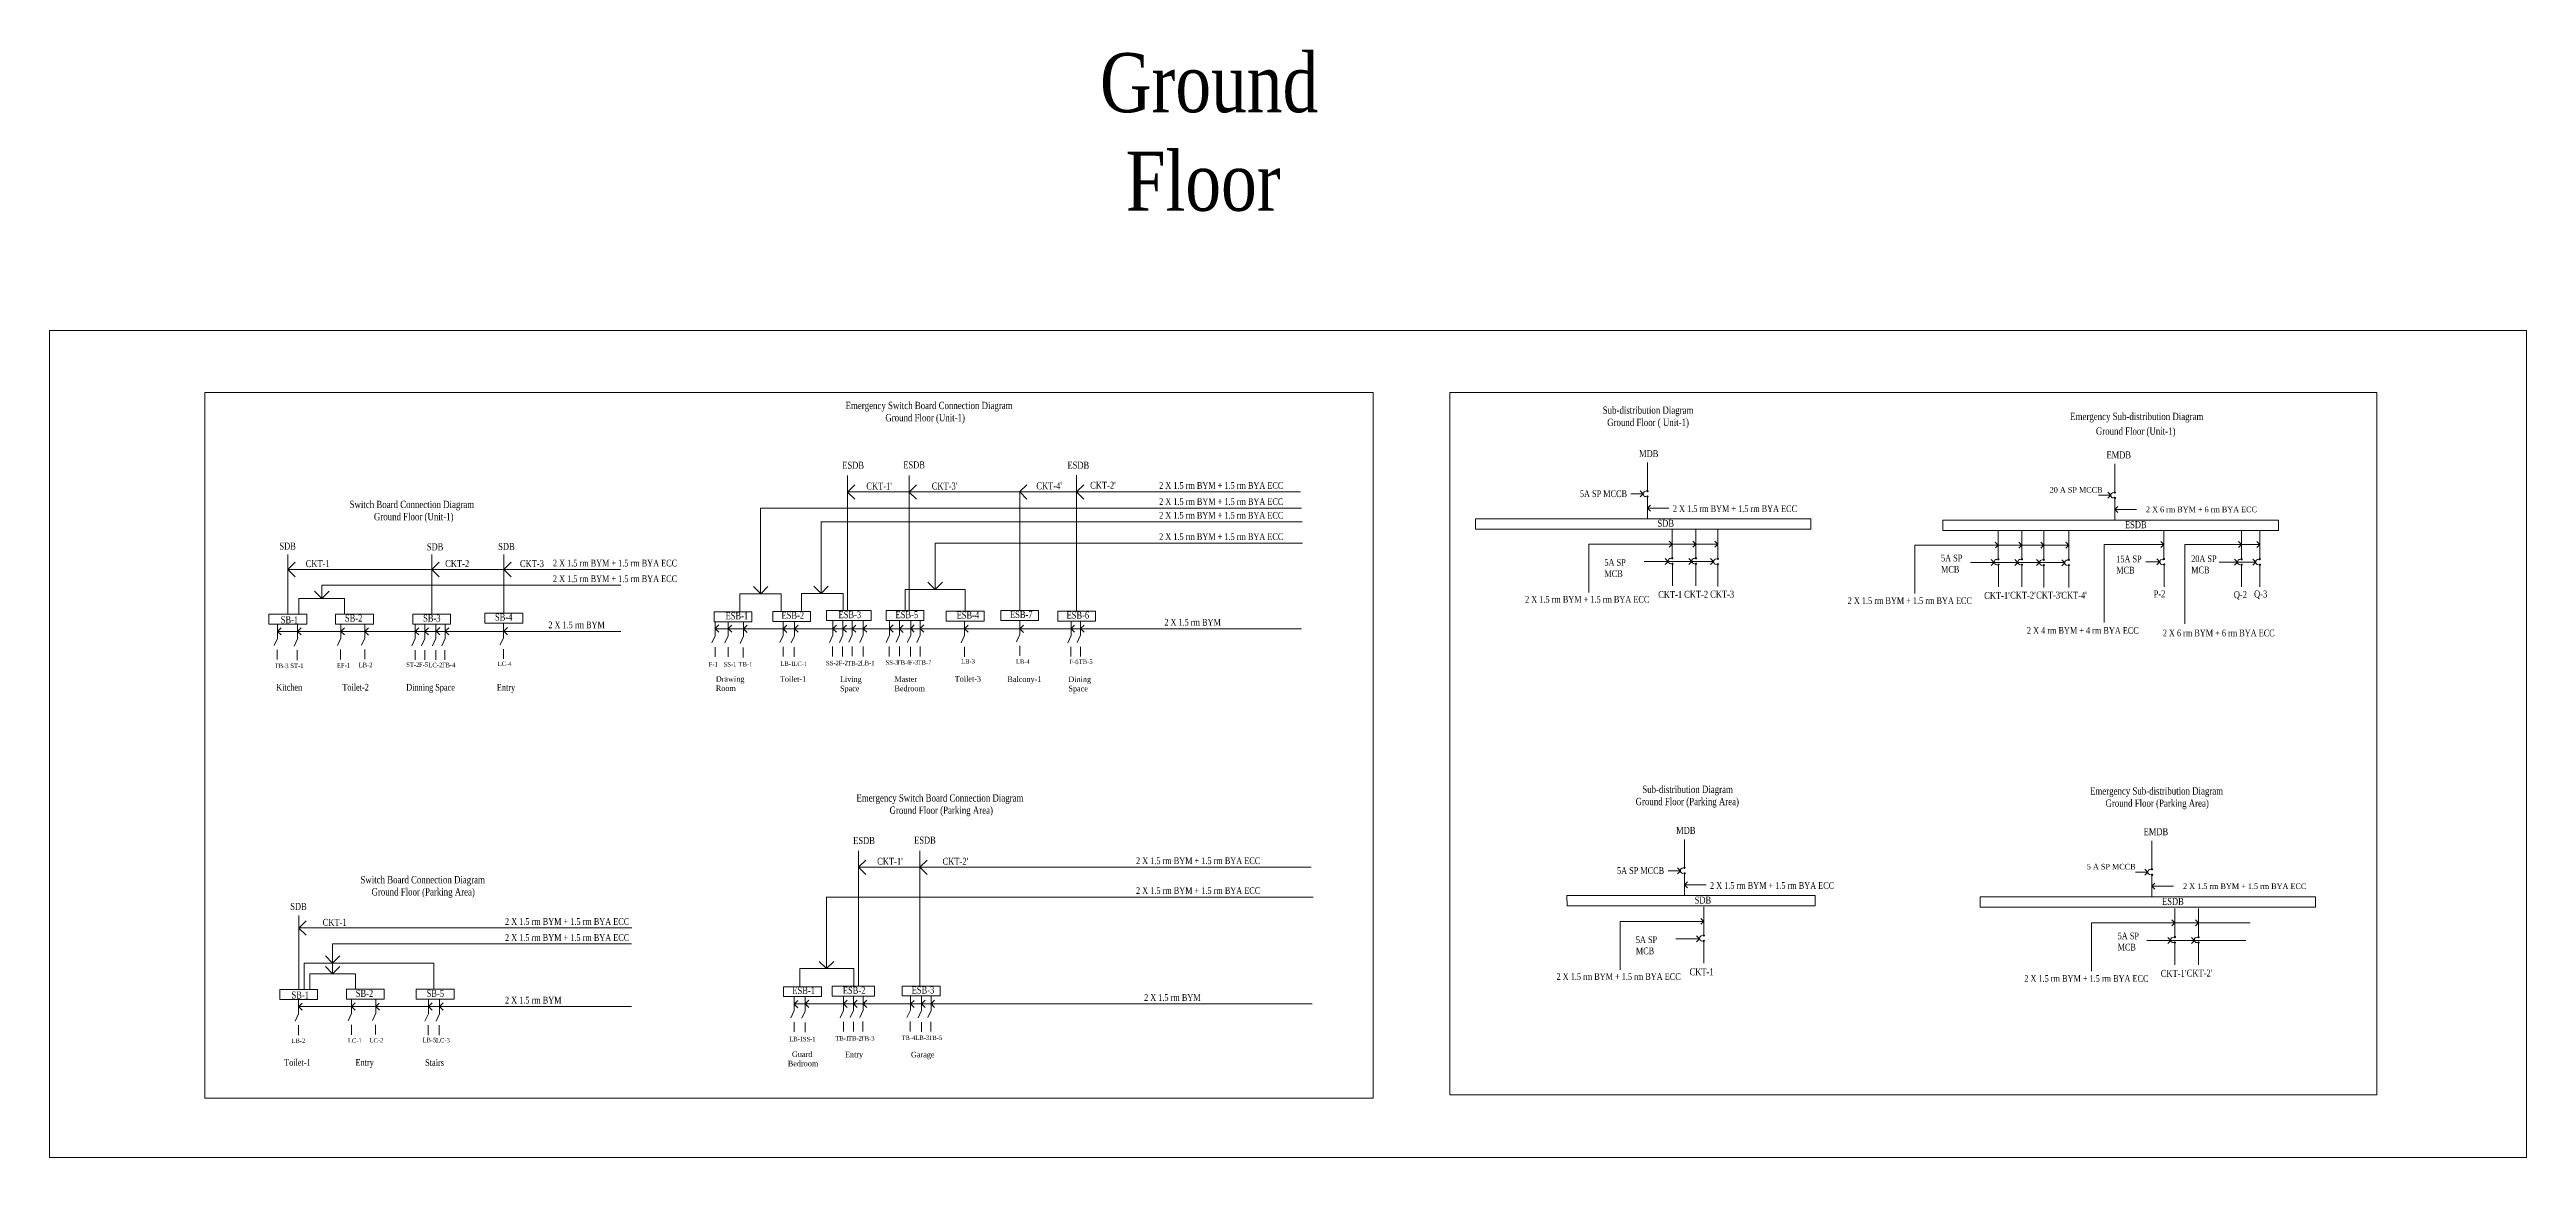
# Model space of a CAD drawing. Header units: inches. Extents: x -13742749 to 88736, y -40897 to 32194776.
# Drawn here: x 13924 to 32929, y 26274628 to 26283129 of the extents above; entities that cross this region are included whole.
import ezdxf

# ---------------------------------------------------------------- set-up
doc = ezdxf.new("R2010")
doc.units = ezdxf.units.IN
doc.header["$LTSCALE"] = 10
doc.header["$MEASUREMENT"] = 0
doc.linetypes.add('HIDDEN', pattern=[0.375, 0.25, -0.125])
for name, color, linetype, lineweight in [('ESDB_TEXT', 131, 'Continuous', 13), ('SDB_TEXT', 10, 'Continuous', 13), ('Switchboard_Diagram_My', 7, 'Continuous', 13), ('Text_My', 7, 'Continuous', 13)]:
    doc.layers.add(name, color=color, linetype=linetype, lineweight=lineweight)
doc.styles.get("Standard").update_dxf_attribs({"font": 'times.ttf', "width": 0.8})

msp = doc.modelspace()

# ---------------------------------------------------------------- texts
at = {"layer": 'ESDB_TEXT', "linetype": 'ByBlock', "attachment_point": 1}
for s, insert, char_height, width in [('2 X 1.5 rm BYM + 1.5 rm BYA ECC\\P', (22437.79132, 26279809.9269), 51.6889078, 963.9761436), ('2 X 1.5 rm BYM + 1.5 rm BYA ECC\\P', (22437.79132, 26279686.63928), 51.6889078, 963.9761436), ('2 X 1.5 rm BYM + 1.5 rm BYA ECC\\P', (22437.79132, 26279581.2544), 51.6889078, 963.9761436), ('2 X 1.5 rm BYM + 1.5 rm BYA ECC\\P', (22437.79132, 26279417.30789), 51.6889078, 963.9761436), ('5A SP\\PMCB', (28437.09664, 26279252.97601), 51.688908, 187.9806697), ('15A SP\\PMCB\\P', (29781.35473, 26279246.47206), 51.688908, 187.9806697), ('20A SP\\PMCB', (30356.24697, 26279248.24647), 51.688908, 187.9806697), ('2 X 1.5 rm BYM + 1.5 rm BYA ECC\\P', (27720.98616, 26278926.54854), 51.6889078, 963.9761436), ('2 X 1.5 rm BYM ', (22477.54488, 26278760.70019), 51.6889078, 963.9761436), ('2 X 4 rm BYM + 4 rm BYA ECC\\P', (29095.94572, 26278697.65283), 51.6889078, 867.810179), ('2 X 6 rm BYM + 6 rm BYA ECC', (30138.49104, 26278678.18434), 51.6889078, 867.810179), ('2 X 1.5 rm BYM + 1.5 rm BYA ECC\\P', (22260.56352, 26276930.67817), 51.6889078, 963.9761436), ('2 X 1.5 rm BYM + 1.5 rm BYA ECC\\P', (22260.56352, 26276702.00567), 51.6889078, 963.9761436), ('5A SP\\PMCB', (29791.89145, 26276353.88849), 51.688908, 187.9806697), ('2 X 1.5 rm BYM ', (22322.34351, 26275881.45146), 51.6889078, 963.9761436), ('2 X 1.5 rm BYM + 1.5 rm BYA ECC\\P', (29075.78098, 26276027.46102), 51.6889078, 963.9761436)]:
    msp.add_mtext(s, dxfattribs=dict(at, insert=insert, char_height=char_height, width=width))
at = {"layer": 'ESDB_TEXT', "linetype": 'ByBlock', "ltscale": 10, "width": 2836.9979988, "attachment_point": 1}
for s, insert, char_height in [('20 A SP MCCB', (29270.55154, 26279771.93233), 42.7519621), ('2 X 6 rm BYM + 6 rm BYA ECC', (30009.2837, 26279621.71108), 42.7519621), ('Drawing\\PRoom', (19036.36495, 26278320.93533), 42.751962), ('Toilet-1', (19527.64191, 26278320.77658), 42.751962), ('Living\\PSpace', (19988.91254, 26278318.97874), 42.751962), ('Master\\PBedroom', (20406.98793, 26278319.70635), 42.751962), ('Toilet-3', (20869.19835, 26278321.33879), 42.751962), ('Balcony-1', (21273.71436, 26278319.48198), 42.751962), ('Dining\\PSpace', (21741.66469, 26278318.34469), 42.751962), ('5 A SP MCCB', (29555.29687, 26276880.97691), 42.7519621), ('2 X 1.5 rm BYM + 1.5 rm BYA ECC', (30294.02903, 26276730.75566), 42.7519621), ('  Guard \\PBedroom', (19588.99716, 26275441.52785), 42.751962), ('Entry', (20027.27152, 26275439.73001), 42.751962), ('Garage', (20533.27602, 26275438.7729), 42.751962)]:
    msp.add_mtext(s, dxfattribs=dict(at, insert=insert, char_height=char_height))
at = {"layer": 'SDB_TEXT', "linetype": 'ByBlock', "ltscale": 10, "width": 1913.0686274, "attachment_point": 1}
for s, insert, char_height in [('5A SP MCCB', (25666.07616, 26279746.53199), 51.688908), ('2 X 1.5 rm BYM + 1.5 rm BYA ECC', (26379.41715, 26279631.69556), 51.6889078), ('2 X 1.5 rm BYM + 1.5 rm BYA ECC', (17786.68003, 26279214.34064), 51.6889078), ('2 X 1.5 rm BYM + 1.5 rm BYA ECC', (17786.71373, 26279094.21007), 51.6889078), ('5A SP\\PMCB', (25854.30543, 26279219.59746), 51.688908), ('2 X 1.5 rm BYM + 1.5 rm BYA ECC', (25245.69664, 26278936.62307), 51.6889078), ('2 X 1.5 rm BYM ', (17751.51764, 26278740.24858), 51.6889078), ('Kitchen', (15662.80891, 26278261.95066), 51.688908), ('Toilet-2', (16170.80095, 26278261.97766), 51.688908), ('Dinning Space', (16661.11793, 26278261.61915), 51.6889078), ('Entry', (17356.47207, 26278260.57488), 51.688908), ('5A SP MCCB', (25950.82149, 26276855.57657), 51.688908), ('2 X 1.5 rm BYM + 1.5 rm BYA ECC', (26664.16248, 26276740.74014), 51.6889078), ('2 X 1.5 rm BYM + 1.5 rm BYA ECC', (17419.03962, 26276464.6447), 51.6889078), ('2 X 1.5 rm BYM + 1.5 rm BYA ECC', (17419.03962, 26276341.46575), 51.6889078), ('5A SP\\PMCB', (26095.25374, 26276325.10616), 51.688908), ('2 X 1.5 rm BYM ', (17419.04937, 26275860.99107), 51.6889078), ('2 X 1.5 rm BYM + 1.5 rm BYA ECC', (25486.64495, 26276042.13177), 51.6889078), ('Toilet-1', (15724.04722, 26275383.51846), 51.688908), ('Entry', (16272.34564, 26275383.15994), 51.688908), ('Stairs', (16806.41598, 26275382.11568), 51.688908)]:
    msp.add_mtext(s, dxfattribs=dict(at, insert=insert, char_height=char_height))
at = {"layer": 'Switchboard_Diagram_My', "linetype": 'HIDDEN', "ltscale": 10, "char_height": 56.1488802, "width": 8180.5550433, "attachment_point": 1}
for s, insert in [('Emergency Switch Board Connection Diagram\\P                  Ground Floor (Unit-1)', (20031.97575, 26280426.05951)), ('Sub-distribution Diagram\\P  Ground Floor ( Unit-1)', (25841.53534, 26280389.94535)), ('Emergency Sub-distribution Diagram', (29428.1179, 26280342.12489)), ('Ground Floor (Unit-1)', (29624.92948, 26280229.52629)), ('Switch Board Connection Diagram\\P           Ground Floor (Unit-1)', (16226.60746, 26279666.88256)), ('Emergency Switch Board Connection Diagram\\P               Ground Floor (Parking Area)', (20115.1303, 26277414.50671)), ('   Sub-distribution Diagram\\PGround Floor (Parking Area)', (26093.61064, 26277480.86702)), ('Emergency Sub-distribution Diagram\\P       Ground Floor (Parking Area)', (29579.83522, 26277468.19838)), ('Switch Board Connection Diagram\\P     Ground Floor (Parking Area)', (16309.76201, 26276787.63382))]:
    msp.add_mtext(s, dxfattribs=dict(at, insert=insert))
at = {"layer": 'Switchboard_Diagram_My', "linetype": 'ByBlock', "ltscale": 10, "attachment_point": 1}
for s, insert, char_height, width in [('MDB', (26120.15448, 26280055.38779), 53.808023, 1046.5951689), ('EMDB', (29706.73704, 26280045.0215), 53.808023, 1046.5951689), ('ESDB', (20007.18978, 26279966.0711), 53.808023, 1046.5951689), ('ESDB', (20474.58059, 26279968.97097), 53.808023, 1046.5951689), ('ESDB', (21734.4484, 26279966.80143), 53.808023, 1046.5951689), ("CKT-1'", (20191.18612, 26279806.56445), 53.808023, 1046.5951689), ("CKT-3'", (20692.99724, 26279806.56445), 53.808023, 1046.5951689), ("CKT-4'", (21495.70857, 26279808.11438), 53.808023, 1046.5951689), ("CKT-2'", (21908.67097, 26279812.43473), 53.808023, 1046.5951689), ('SDB', (26261.49129, 26279520.62295), 53.808023, 1046.5951689), ('ESDB', (29848.07386, 26279510.25666), 53.808023, 1046.5951689), ('SDB', (15687.88316, 26279345.48351), 53.808023, 1046.5951689), ('SDB', (16819.38503, 26279340.17988), 53.808023, 1046.5951689), ('SDB', (17366.62214, 26279342.60896), 53.808023, 1046.5951689), ('CKT-1', (15889.75381, 26279211.29734), 53.808023, 1046.5951689), ('CKT-2', (16959.92643, 26279211.68629), 53.808023, 1046.5951689), ('CKT-3', (17533.3312, 26279211.68629), 53.808023, 1046.5951689), ('CKT-1', (26266.49894, 26278974.02887), 53.808023, 1046.5951689), ('CKT-2', (26465.6646, 26278975.90334), 53.808023, 1046.5951689), ('CKT-3', (26665.32995, 26278977.19079), 53.808023, 1046.5951689), ("CKT-1'", (28767.8784, 26278966.76806), 53.808023, 1046.5951689), ("CKT-2'", (28967.04406, 26278968.64254), 53.808023, 1046.5951689), ("CKT-3'", (29166.70942, 26278969.92998), 53.808023, 1046.5951689), ("CKT-4'", (29359.329, 26278968.48267), 53.808023, 1046.5951689), ('P-2', (30067.63844, 26278979.80265), 53.808023, 1046.5951689), ('Q-2', (30683.29374, 26278973.74564), 53.808023, 1046.5951689), ('Q-3', (30838.7744, 26278978.64861), 53.808023, 1046.5951689), ('SB-1', (15698.04472, 26278780.48346), 53.808023, 1046.5951689), ('SB-2', (16190.7098, 26278793.19412), 53.808023, 1046.5951689), ('SB-3', (16790.74715, 26278793.19412), 53.808023, 1046.5951689), ('SB-4', (17342.18985, 26278800.82388), 53.808023, 1046.5951689), ('ESB-1', (19111.10262, 26278810.92982), 53.808023, 1046.5951689), ('ESB-2', (19540.36885, 26278815.44373), 53.808023, 1046.5951689), ('ESB-3', (19977.7292, 26278819.71548), 53.808023, 1046.5951689), ('ESB-5', (20415.09168, 26278819.71548), 53.808023, 1046.5951689), ('ESB-4', (20883.71439, 26278816.24948), 53.808023, 1046.5951689), ('ESB-7', (21293.03112, 26278821.14639), 53.808023, 1046.5951689), ('ESB-6', (21727.26661, 26278816.30675), 53.808023, 1046.5951689), ('TB-3', (15652.29544, 26278416.96913), 34.302615, 667.2044202), ('ST-1', (15772.03789, 26278418.3762), 34.302615, 667.2044202), ('EF-1', (16130.4884, 26278421.30083), 34.302615, 667.2044202), ('LB-2', (16296.26924, 26278424.23187), 34.302615, 667.2044202), ('ST-2', (16661.14426, 26278426.1753), 34.302615, 667.2044202), ('F-5', (16759.43818, 26278426.1753), 34.302615, 667.2044202), ('LC-2', (16831.26653, 26278423.51965), 34.302615, 667.2044202), ('TB-4', (16931.5948, 26278423.81486), 34.302615, 156.1522228), ('LC-4', (17362.64547, 26278433.01754), 34.302615, 667.2044202), ('F-1', (18981.74225, 26278429.04178), 34.302615, 667.2044202), ('SS-1', (19096.54019, 26278428.81144), 34.302615, 667.2044202), ('TB-1', (19210.85393, 26278430.03906), 34.302615, 667.2044202), ('LB-1', (19531.66812, 26278433.72274), 34.302615, 667.2044202), ('LC-1', (19630.56706, 26278432.72378), 34.302615, 667.2044202), ('SS-2', (19881.83536, 26278438.49041), 34.302615, 667.2044202), ('F-2', (19979.47709, 26278438.87788), 34.302615, 667.2044202), ('TB-2', (20044.8903, 26278436.92719), 34.302615, 667.2044202), ('LB-1', (20147.91326, 26278438.76745), 34.302615, 667.2044202), ('SS-3', (20339.25784, 26278442.99945), 34.302615, 667.2044202), ('TB-6', (20424.31025, 26278442.60121), 34.302615, 667.2044202), ('F-3', (20518.65009, 26278443.54534), 34.302615, 667.2044202), ('TB-7', (20583.90214, 26278443.07876), 34.302615, 667.2044202), ('LB-3', (20918.60143, 26278451.52356), 34.302615, 667.2044202), ('LB-4', (21338.60889, 26278450.24106), 34.302615, 667.2044202), ('F-6', (21749.16477, 26278447.37834), 34.302615, 667.2044202), ('TB-5', (21821.25118, 26278449.86141), 34.302615, 667.2044202), ('ESDB', (20090.34433, 26277086.82237), 53.808023, 1046.5951689), ('ESDB', (20557.73514, 26277089.72224), 53.808023, 1046.5951689), ('MDB', (26404.89981, 26277164.43238), 53.808023, 1046.5951689), ('EMDB', (29991.48237, 26277154.06608), 53.808023, 1046.5951689), ("CKT-1'", (20274.34067, 26276927.31572), 53.808023, 1046.5951689), ("CKT-2'", (20776.15179, 26276927.31572), 53.808023, 1046.5951689), ('SDB', (26546.23662, 26276629.66754), 53.808023, 1046.5951689), ('SDB', (15771.03771, 26276580.91514), 53.808023, 1046.5951689), ('CKT-1', (16019.85755, 26276459.02246), 53.808023, 1046.5951689), ('ESDB', (30132.81919, 26276619.30124), 53.808023, 1046.5951689), ('CKT-1', (26507.44725, 26276079.53756), 53.808023, 1046.5951689), ("CKT-1'", (30122.67322, 26276067.68054), 53.808023, 1046.5951689), ("CKT-2'", (30321.83888, 26276069.55502), 53.808023, 1046.5951689), ('SB-1', (15781.19927, 26275901.23473), 53.808023, 1046.5951689), ('SB-2', (16273.86435, 26275913.94538), 53.808023, 1046.5951689), ('SB-5', (16817.30457, 26275914.10882), 53.808023, 1046.5951689), ('ESB-1', (19623.5234, 26275936.19499), 53.808023, 1046.5951689), ('ESB-2', (20010.49517, 26275937.47542), 53.808023, 1046.5951689), ('ESB-3', (20539.12193, 26275939.77713), 53.808023, 1046.5951689), ('LB-2', (15780.64115, 26275540.79372), 34.302615, 667.2044202), ('LC-1', (16213.64295, 26275542.0521), 34.302615, 667.2044202), ('LC-2', (16379.42379, 26275544.98314), 34.302615, 667.2044202), ('LB-5', (16785.99561, 26275547.09), 34.302615, 667.2044202), ('LC-3', (16889.21399, 26275544.43435), 34.302615, 667.2044202), ('LB-1', (19600.21211, 26275554.47401), 34.302615, 667.2044202), ('SS-1', (19704.3627, 26275553.47504), 34.302615, 667.2044202), ('TB-1', (19953.17087, 26275559.24168), 34.302615, 667.2044202), ('TB-2', (20050.68466, 26275559.62914), 34.302615, 667.2044202), ('TB-3', (20148.19845, 26275557.67846), 34.302615, 667.2044202), ('TB-4', (20460.6707, 26275563.35248), 34.302615, 667.2044202), ('LB-3', (20566.64436, 26275564.2966), 34.302615, 667.2044202), ('TB-5', (20667.05669, 26275563.83003), 34.302615, 667.2044202)]:
    msp.add_mtext(s, dxfattribs=dict(at, insert=insert, char_height=char_height, width=width))
at = {"layer": 'Text_My', "linetype": 'Continuous', "ltscale": 10, "insert": (21983.92755, 26283101.66503), "char_height": 453.6887308, "width": 2191.0130611, "attachment_point": 1}
msp.add_mtext('\\pi-60.63,l60.63,t121.3;Ground     Floor', dxfattribs=at)

# ---------------------------------------------------------------- linework, layer by layer
at = {"layer": 'ESDB_TEXT', "linetype": 'ByBlock', "ltscale": 10}
for p, q in [((26183.80578, 26279959.68199), (26183.80578, 26279745.08164)), ((29770.38835, 26279949.3157), (29770.38835, 26279734.71534)), ((26151.94443, 26279719.09585), (26058.00881, 26279719.09585)), ((26184.06833, 26279693.44027), (26184.06833, 26279528.20656)), ((29738.527, 26279708.72956), (29644.59138, 26279708.72956)), ((29770.6509, 26279683.07397), (29770.6509, 26279517.84027)), ((26184.06833, 26279610.82342), (26349.33813, 26279610.82342)), ((29770.6509, 26279600.45712), (29935.9207, 26279600.45712)), ((26723.29786, 26279333.97868), (25734.6459, 26279333.97868)), ((25734.6459, 26279333.97868), (25734.6459, 26278962.8349)), ((26375.09951, 26279448.6806), (26375.09951, 26279230.94776)), ((26556.16613, 26279448.29664), (26556.16613, 26279230.77766)), ((26723.29786, 26279448.45275), (26723.29786, 26279226.6785)), ((29416.44925, 26279326.71788), (28236.02537, 26279326.71788)), ((28236.02537, 26279326.71788), (28236.02537, 26278955.5741)), ((28876.47898, 26279438.28732), (28876.47898, 26279223.68696)), ((29057.5456, 26279438.11721), (29057.5456, 26279223.51686)), ((29224.67733, 26279438.28732), (29224.67733, 26279223.68696)), ((29417.29691, 26279436.84), (29417.29691, 26279222.23964)), ((30147.37263, 26279330.98714), (29687.42944, 26279330.98714)), ((29687.42944, 26279330.98714), (29687.42944, 26278733.45918)), ((30147.37263, 26279438.28732), (30147.37263, 26279223.68696)), ((30743.08257, 26279330.81704), (30307.50575, 26279330.81704)), ((30307.50575, 26279330.81704), (30307.50575, 26278721.98887)), ((30742.82715, 26279330.81704), (30883.20097, 26279330.81704)), ((30743.08257, 26279438.11721), (30743.08257, 26279223.51686)), ((30883.20097, 26279438.11721), (30883.20097, 26279223.51686)), ((26691.43888, 26279199.89207), (26160.46032, 26279199.89207)), ((26375.36206, 26279178.19238), (26375.36206, 26279012.95868)), ((26556.42868, 26279178.02228), (26556.42868, 26279012.78858)), ((26723.56041, 26279173.92312), (26723.56041, 26279008.68942)), ((29385.20164, 26279192.63127), (28661.83979, 26279192.63127)), ((28876.74153, 26279170.93158), (28876.74153, 26279005.69788)), ((29057.80815, 26279170.76148), (29057.80815, 26279005.52778)), ((29224.93988, 26279166.66232), (29224.93988, 26279001.42862)), ((29417.55946, 26279165.215), (29417.55946, 26278999.9813)), ((30115.51128, 26279197.70118), (30008.45237, 26279197.70118)), ((30147.63518, 26279172.04559), (30147.63518, 26279006.81189)), ((30711.22122, 26279196.41706), (30571.07249, 26279196.41706)), ((30851.33962, 26279196.41706), (30711.19088, 26279196.41706)), ((30743.34512, 26279170.76148), (30743.34512, 26279005.52778)), ((30883.46352, 26279170.76148), (30883.46352, 26279005.52778)), ((26468.55111, 26277068.72658), (26468.55111, 26276854.12622)), ((30055.13368, 26277058.36028), (30055.13368, 26276843.75992)), ((26436.68977, 26276828.14043), (26342.75414, 26276828.14043)), ((30023.27233, 26276817.77414), (29929.33671, 26276817.77414)), ((26468.81366, 26276802.48485), (26468.81366, 26276637.25115)), ((26468.81366, 26276719.868), (26634.08346, 26276719.868)), ((30055.39623, 26276792.11855), (30055.39623, 26276626.88485)), ((30055.39623, 26276709.5017), (30220.66603, 26276709.5017)), ((26615.85973, 26276439.48738), (25975.59421, 26276439.48738)), ((25975.59421, 26276439.48738), (25975.59421, 26276068.34359)), ((26616.04782, 26276551.05682), (26616.04782, 26276336.45646)), ((30231.2738, 26276539.1998), (30231.2738, 26276324.59944)), ((30412.34042, 26276539.02969), (30412.34042, 26276324.42934)), ((26584.95132, 26276305.40077), (26401.40863, 26276305.40077)), ((26616.31037, 26276283.70108), (26616.31037, 26276118.46738)), ((30579.47214, 26276427.63036), (29590.82019, 26276427.63036)), ((29590.82019, 26276427.63036), (29590.82019, 26276056.48658)), ((30547.61316, 26276293.54375), (30016.6346, 26276293.54375)), ((30231.53635, 26276271.84406), (30231.53635, 26276106.61036)), ((30412.60297, 26276271.67396), (30412.60297, 26276106.44026)), ((30547.61079, 26276293.23039), (30776.68508, 26276292.76499)), ((30579.47214, 26276427.63036), (30807.72161, 26276427.63036))]:
    msp.add_line(p, q, dxfattribs=at)
for points in [[(24864.87812, 26279528.20656), (27439.01549, 26279528.20656), (27439.01549, 26279448.65362), (24864.87812, 26279448.65362)], [(28451.46069, 26279517.84027), (31025.59806, 26279517.84027), (31025.59806, 26279438.28732), (28451.46069, 26279438.28732)], [(25566.0935, 26276637.25115), (27470.13567, 26276637.25115), (27471.96804, 26276557.6982), (25568.16763, 26276557.6982)], [(28736.20602, 26276626.88485), (31310.34339, 26276626.88485), (31310.34339, 26276547.3319), (28736.20602, 26276547.3319)]]:
    msp.add_lwpolyline(points, close=True, dxfattribs=at)
for centre in [(26183.80578, 26279740.75901), (26184.36476, 26279699.04034), (29770.38835, 26279730.39271), (29770.94733, 26279688.67404), (26375.09951, 26279225.51113), (26375.65849, 26279183.79245), (26556.16613, 26279225.34102), (26556.72511, 26279183.62235), (26723.29786, 26279221.24187), (26723.85684, 26279179.52319), (28876.47898, 26279218.25033), (28877.03796, 26279176.53165), (29057.5456, 26279218.08022), (29058.10458, 26279176.36155), (29224.67733, 26279213.98107), (29225.23631, 26279172.26239), (29416.29787, 26279214.4671), (29416.85685, 26279172.74843), (30147.37263, 26279219.36434), (30147.93161, 26279177.64566), (30743.08257, 26279218.08022), (30743.64155, 26279176.36155), (30883.20097, 26279218.08022), (30883.75995, 26279176.36155), (26468.55111, 26276849.80359), (26469.11009, 26276808.08492), (30055.13368, 26276839.4373), (30055.69266, 26276797.71862), (26616.04782, 26276331.01982), (26616.6068, 26276289.30115), (30231.2738, 26276319.16281), (30231.83278, 26276277.44413), (30412.34042, 26276318.9927), (30412.8994, 26276277.27403)]:
    msp.add_circle(centre, 4.98846, dxfattribs=at)
for centre in [(26172.66939, 26279719.09585), (29759.25196, 26279708.72956), (26363.96312, 26279203.84797), (26545.02974, 26279203.67786), (26712.16147, 26279199.57871), (28865.34259, 26279196.58717), (29046.40921, 26279196.41706), (29213.54093, 26279192.31791), (29406.16052, 26279190.87059), (30136.23624, 26279197.70118), (30731.94618, 26279196.41706), (30872.06458, 26279196.41706), (26457.41472, 26276828.14043), (30043.99729, 26276817.77414), (26604.91143, 26276309.35666), (30220.13741, 26276297.49965), (30401.20403, 26276297.32954)]:
    msp.add_arc(centre, 20.72496, 89.133640238, 269.133640238, dxfattribs=at)
at = {"layer": 'Switchboard_Diagram_My', "linetype": 'ByBlock', "ltscale": 10}
for p, q in [((20047.71388, 26279617.56519), (20047.71388, 26279859.28187)), ((20519.22673, 26279617.56519), (20519.22673, 26279859.28187)), ((21804.36881, 26279621.22576), (21804.36881, 26279862.94243)), ((20103.50951, 26279677.82897), (20047.71342, 26279733.49792)), ((20047.71388, 26279733.49746), (20103.38283, 26279789.29355)), ((20048.11353, 26279734.4709), (23522.08155, 26279734.4709)), ((20575.02236, 26279677.82897), (20519.22627, 26279733.49792)), ((20519.22673, 26279733.49746), (20574.89568, 26279789.29355)), ((21367.33416, 26279734.14724), (21423.00311, 26279789.94333)), ((21367.93827, 26278824.91625), (21367.93827, 26279734.39302)), ((21423.78021, 26279678.7644), (21367.98412, 26279734.43335)), ((21803.71839, 26279734.08244), (21859.38734, 26279789.87853)), ((21860.16444, 26279678.69959), (21804.36835, 26279734.36854)), ((26129.15665, 26279741.83171), (26151.94443, 26279719.09585)), ((26151.94443, 26279719.09585), (26129.3585, 26279696.45834)), ((29715.73922, 26279731.46541), (29738.527, 26279708.72956)), ((29738.527, 26279708.72956), (29715.94107, 26279686.09204)), ((19379.84178, 26278953.29719), (19379.84178, 26279611.18329)), ((19379.84178, 26279611.18329), (23529.68001, 26279611.18329)), ((19842.35276, 26279505.7984), (23536.10882, 26279505.7984)), ((19843.47831, 26278956.34821), (19843.47831, 26279505.6566)), ((20047.71388, 26278823.68145), (20047.71388, 26279617.56519)), ((20519.22673, 26278823.68145), (20519.22673, 26279617.56519)), ((21804.36881, 26278820.32106), (21804.36881, 26279621.22576)), ((26184.06505, 26279610.81812), (26206.65098, 26279633.45564)), ((26206.85283, 26279588.08226), (26184.06505, 26279610.81812)), ((29770.64762, 26279600.45182), (29793.23355, 26279623.08934)), ((29793.4354, 26279577.71597), (29770.64762, 26279600.45182)), ((20719.10492, 26278985.31639), (20719.10492, 26279342.02787)), ((20719.14887, 26279341.85189), (23538.1777, 26279341.85189)), ((26352.05952, 26279357.02435), (26374.8473, 26279334.2885)), ((26374.8473, 26279334.2885), (26352.26136, 26279311.65098)), ((26533.49032, 26279356.93764), (26556.2781, 26279334.20178)), ((26556.2781, 26279334.20178), (26533.69217, 26279311.56426)), ((26700.50626, 26279356.80756), (26723.29404, 26279334.0717)), ((26723.29404, 26279334.0717), (26700.7081, 26279311.43418)), ((28853.43898, 26279349.76355), (28876.22677, 26279327.02769)), ((28876.22677, 26279327.02769), (28853.64083, 26279304.39018)), ((29034.86978, 26279349.67683), (29057.65757, 26279326.94097)), ((29057.65757, 26279326.94097), (29035.07163, 26279304.30346)), ((29201.88572, 26279349.54675), (29224.67351, 26279326.8109)), ((29224.67351, 26279326.8109), (29202.08757, 26279304.17338)), ((29394.50531, 26279348.09944), (29417.29309, 26279325.36358)), ((29417.29309, 26279325.36358), (29394.70715, 26279302.72606)), ((30124.25072, 26279353.7293), (30147.0385, 26279330.99344)), ((30147.0385, 26279330.99344), (30124.45257, 26279308.35592)), ((30720.06229, 26279353.57587), (30742.85007, 26279330.84001)), ((30742.85007, 26279330.84001), (30720.26414, 26279308.20249)), ((30860.32349, 26279353.56586), (30883.11128, 26279330.83)), ((30883.11128, 26279330.83), (30860.52534, 26279308.19249)), ((15752.98096, 26279138.88466), (15752.98096, 26279255.30038)), ((15752.98096, 26279138.88466), (15808.64991, 26279194.68074)), ((15752.98096, 26278795.55786), (15752.98096, 26279138.88466)), ((15752.98096, 26279138.88466), (18306.16853, 26279138.88466)), ((15808.77705, 26279083.2157), (15752.98096, 26279138.88466)), ((16856.6055, 26278797.46551), (16856.92423, 26279137.85097)), ((16912.66886, 26279083.39661), (16856.87278, 26279139.06556)), ((16856.87324, 26279139.0651), (16912.54219, 26279194.86119)), ((16856.92423, 26279137.85097), (16856.92423, 26279254.2667)), ((17466.12338, 26279083.21616), (17410.32729, 26279138.88511)), ((17410.32775, 26279137.33279), (17410.32775, 26279253.74852)), ((17410.32775, 26279138.88466), (17465.99671, 26279194.68074)), ((17410.32775, 26278805.09528), (17410.32775, 26279137.33279)), ((26320.69745, 26279222.65607), (26343.48523, 26279199.92021)), ((26343.48523, 26279199.92021), (26320.89929, 26279177.28269)), ((26502.48396, 26279222.7161), (26525.27174, 26279199.98024)), ((26525.27174, 26279199.98024), (26502.68581, 26279177.34273)), ((26668.79694, 26279222.56935), (26691.58472, 26279199.83349)), ((26691.58472, 26279199.83349), (26668.99879, 26279177.19597)), ((28822.07691, 26279215.39527), (28844.8647, 26279192.65941)), ((28844.8647, 26279192.65941), (28822.27876, 26279170.02189)), ((29003.86343, 26279215.4553), (29026.65121, 26279192.71944)), ((29026.65121, 26279192.71944), (29004.06528, 26279170.08193)), ((29170.17641, 26279215.30855), (29192.96419, 26279192.57269)), ((29192.96419, 26279192.57269), (29170.37826, 26279169.93517)), ((29362.79599, 26279213.86123), (29385.58377, 26279191.12537)), ((29385.58377, 26279191.12537), (29362.99784, 26279168.48785)), ((30092.77855, 26279220.43499), (30115.56633, 26279197.69913)), ((30115.56633, 26279197.69913), (30092.98039, 26279175.06162)), ((30688.43767, 26279219.18757), (30711.22545, 26279196.45171)), ((30711.22545, 26279196.45171), (30688.63952, 26279173.81419)), ((30828.55607, 26279219.18757), (30851.34385, 26279196.45171)), ((30851.34385, 26279196.45171), (30828.75792, 26279173.81419)), ((15838.23904, 26278917.55396), (15838.23904, 26278795.55786)), ((15838.23904, 26278917.55396), (16187.72325, 26278917.55396)), ((16013.04649, 26278917.5548), (15957.2504, 26278973.22375)), ((16012.98114, 26279018.26214), (18306.38592, 26279018.90537)), ((16012.98114, 26278917.55396), (16012.98114, 26279018.26214)), ((16068.71498, 26278973.35043), (16013.04603, 26278917.55434)), ((16187.72325, 26278797.46551), (16187.72325, 26278917.55396)), ((19220.78871, 26278815.20122), (19220.78871, 26278953.29719)), ((19220.78871, 26278953.29719), (19538.89486, 26278953.29719)), ((19380.8498, 26278953.29803), (19325.05371, 26279008.96699)), ((19436.51829, 26279009.09366), (19380.84934, 26278953.29757)), ((19538.89486, 26278953.29719), (19538.89486, 26278819.4097)), ((19694.73652, 26278818.03886), (19694.73652, 26278956.13483)), ((19694.73652, 26278956.13483), (20012.84267, 26278956.13483)), ((19843.46804, 26278956.11173), (19787.67195, 26279011.78068)), ((19899.13654, 26279011.90736), (19843.46758, 26278956.11127)), ((20012.84267, 26278956.13483), (20012.84267, 26278822.24734)), ((20488.36928, 26278819.71548), (20488.36928, 26278985.31639)), ((20488.36928, 26278985.31639), (20949.84055, 26278985.31639)), ((20719.85263, 26278985.31723), (20664.05654, 26279040.98618)), ((20775.52112, 26279041.11286), (20719.85217, 26278985.31677)), ((20949.84055, 26278985.31639), (20949.84055, 26278820.21545)), ((15673.1818, 26278719.26273), (15673.1818, 26278610.24137)), ((15826.34211, 26278716.20256), (15826.34211, 26278607.1812)), ((16158.70187, 26278720.7924), (16158.70187, 26278611.77104)), ((16344.02652, 26278722.32291), (16344.02652, 26278613.30155)), ((16730.06704, 26278717.84613), (16730.06704, 26278608.82477)), ((16804.24661, 26278717.84613), (16804.24661, 26278608.82477)), ((16889.33329, 26278717.84613), (16889.33329, 26278608.82477)), ((16959.14872, 26278717.84613), (16959.14872, 26278608.82477)), ((17408.58596, 26278724.38412), (17408.58596, 26278615.36276)), ((19031.6441, 26278739.75488), (19031.6441, 26278630.73352)), ((19031.81816, 26278685.68735), (19059.65264, 26278713.58539)), ((19131.21363, 26278739.75488), (19131.21363, 26278630.73352)), ((19131.27931, 26278685.60695), (19159.11378, 26278713.505)), ((19247.8969, 26278736.64661), (19247.8969, 26278627.62525)), ((19248.08199, 26278685.07158), (19275.91646, 26278712.96963)), ((19554.07266, 26278684.39595), (19581.90714, 26278712.294)), ((19554.38893, 26278742.86314), (19554.38893, 26278633.84178)), ((19639.91899, 26278685.16224), (19667.75346, 26278713.06028)), ((19639.95552, 26278739.75488), (19639.95552, 26278630.73352)), ((19933.50217, 26278744.02981), (19933.50217, 26278635.00845)), ((19933.68797, 26278685.14513), (19961.52244, 26278713.04318)), ((20010.23203, 26278744.41728), (20010.23203, 26278635.39592)), ((20010.301, 26278685.14513), (20038.13547, 26278713.04318)), ((20083.32355, 26278685.32473), (20111.15802, 26278713.22277)), ((20083.35538, 26278745.97141), (20083.35538, 26278636.95005)), ((20166.88901, 26278685.38802), (20194.72349, 26278713.28606)), ((20167.25573, 26278744.30685), (20167.25573, 26278635.28549)), ((20368.03063, 26278685.843), (20395.8651, 26278713.74104)), ((20368.06316, 26278744.41728), (20368.06316, 26278635.39592)), ((20445.85272, 26278745.97141), (20445.85272, 26278636.95005)), ((20446.0192, 26278685.07329), (20473.85368, 26278712.97134)), ((20531.41931, 26278742.86314), (20531.41931, 26278633.84178)), ((20531.45682, 26278685.70274), (20559.29129, 26278713.60078)), ((20604.31676, 26278685.88063), (20632.15124, 26278713.77867)), ((20604.54265, 26278744.41728), (20604.54265, 26278635.39592)), ((20944.41806, 26278741.66084), (20944.41806, 26278632.63948)), ((20944.60818, 26278685.22552), (20972.44265, 26278713.12357)), ((21369.83302, 26278749.05094), (21369.83302, 26278640.02958)), ((21369.94607, 26278685.08185), (21397.78055, 26278712.97989)), ((21761.69957, 26278685.4342), (21789.53405, 26278713.33224)), ((21762.07968, 26278742.03543), (21762.07968, 26278633.01407)), ((21835.20302, 26278743.58956), (21835.20302, 26278634.5682)), ((21835.39012, 26278685.4342), (21863.22459, 26278713.33224)), ((15673.1818, 26278610.24137), (15647.42119, 26278555.04348)), ((15671.92633, 26278522.91376), (15671.92633, 26278447.94412)), ((15673.1818, 26278664.75205), (18306.99816, 26278664.80393)), ((15701.553, 26278636.81818), (15673.65495, 26278664.65266)), ((15673.65541, 26278664.6522), (15701.48989, 26278692.55025)), ((15826.34211, 26278607.1812), (15800.58151, 26278551.98331)), ((15854.24618, 26278636.97317), (15826.34813, 26278664.80765)), ((15826.34859, 26278664.80719), (15854.18307, 26278692.70523)), ((16158.70187, 26278611.77104), (16132.94127, 26278556.57315)), ((16157.4464, 26278524.44342), (16157.4464, 26278449.47378)), ((16187.01437, 26278637.09522), (16159.11632, 26278664.9297)), ((16159.11678, 26278664.92924), (16186.95126, 26278692.82728)), ((16344.02652, 26278613.30155), (16318.26591, 26278558.10366)), ((16342.77105, 26278525.97393), (16342.77105, 26278451.00429)), ((16371.60905, 26278636.70388), (16343.71101, 26278664.53836)), ((16343.71147, 26278664.5379), (16371.54594, 26278692.43594)), ((16730.06704, 26278608.82477), (16704.30644, 26278553.62688)), ((16758.45898, 26278637.06035), (16730.56093, 26278664.89482)), ((16730.56139, 26278664.89437), (16758.39587, 26278692.79241)), ((16804.24661, 26278608.82477), (16778.48601, 26278553.62688)), ((16832.5756, 26278637.06035), (16804.67755, 26278664.89482)), ((16804.67801, 26278664.89437), (16832.51249, 26278692.79241)), ((16889.33329, 26278608.82477), (16863.57269, 26278553.62688)), ((16917.86695, 26278637.66092), (16889.96891, 26278665.49539)), ((16889.96937, 26278665.49494), (16917.80384, 26278693.39298)), ((16959.14872, 26278608.82477), (16933.38812, 26278553.62688)), ((16987.7078, 26278637.12041), (16959.80976, 26278664.95488)), ((16959.81022, 26278664.95442), (16987.6447, 26278692.85247)), ((17408.58596, 26278615.36276), (17382.82535, 26278560.16487)), ((17407.33049, 26278528.03514), (17407.33049, 26278453.0655)), ((17437.0367, 26278637.57955), (17409.13865, 26278665.41403)), ((17409.13911, 26278665.41357), (17436.97359, 26278693.31161)), ((19031.6441, 26278630.73352), (19005.8835, 26278575.53562)), ((19030.38864, 26278543.4059), (19030.38864, 26278468.43626)), ((19031.6441, 26278685.2442), (23529.68001, 26278685.2442)), ((19059.71575, 26278657.85333), (19031.8177, 26278685.6878)), ((19131.21363, 26278630.73352), (19105.45302, 26278575.53562)), ((19129.95816, 26278543.4059), (19129.95816, 26278468.43626)), ((19159.17689, 26278657.77294), (19131.27885, 26278685.60741)), ((19247.8969, 26278627.62525), (19222.1363, 26278572.42736)), ((19246.64143, 26278540.29763), (19246.64143, 26278465.32799)), ((19275.97957, 26278657.23757), (19248.08153, 26278685.07204)), ((19554.38893, 26278633.84178), (19528.62833, 26278578.64389)), ((19553.13346, 26278546.51417), (19553.13346, 26278471.54453)), ((19581.97025, 26278656.56194), (19554.0722, 26278684.39641)), ((19639.95552, 26278630.73352), (19614.19492, 26278575.53562)), ((19638.70005, 26278543.4059), (19638.70005, 26278468.43626)), ((19667.81657, 26278657.32822), (19639.91853, 26278685.1627)), ((19933.50217, 26278635.00845), (19907.74156, 26278579.81056)), ((19932.2467, 26278547.68084), (19932.2467, 26278472.7112)), ((19961.58555, 26278657.31111), (19933.68751, 26278685.14559)), ((20010.23203, 26278635.39592), (19984.47143, 26278580.19802)), ((20008.97657, 26278548.0683), (20008.97657, 26278473.09866)), ((20038.19858, 26278657.31111), (20010.30054, 26278685.14559)), ((20083.35538, 26278636.95005), (20057.59477, 26278581.75216)), ((20082.09991, 26278549.62243), (20082.09991, 26278474.65279)), ((20111.22113, 26278657.49071), (20083.32309, 26278685.32519)), ((20167.25573, 26278635.28549), (20141.49513, 26278580.0876)), ((20166.00027, 26278547.95787), (20166.00027, 26278472.98823)), ((20194.7866, 26278657.554), (20166.88855, 26278685.38847)), ((20368.06316, 26278635.39592), (20342.30256, 26278580.19802)), ((20366.80769, 26278548.0683), (20366.80769, 26278473.09866)), ((20395.92821, 26278658.00898), (20368.03017, 26278685.84346)), ((20445.85272, 26278636.95005), (20420.09212, 26278581.75216)), ((20444.59726, 26278549.62243), (20444.59726, 26278474.65279)), ((20473.91679, 26278657.23928), (20446.01874, 26278685.07375)), ((20531.41931, 26278633.84178), (20505.65871, 26278578.64389)), ((20530.16384, 26278546.51417), (20530.16384, 26278471.54453)), ((20559.3544, 26278657.86872), (20531.45636, 26278685.7032)), ((20604.54265, 26278635.39592), (20578.78205, 26278580.19802)), ((20603.28719, 26278548.0683), (20603.28719, 26278473.09866)), ((20632.21435, 26278658.04661), (20604.3163, 26278685.88109)), ((20944.41806, 26278632.63948), (20918.65746, 26278577.44159)), ((20943.16259, 26278545.31186), (20943.16259, 26278470.34222)), ((20972.50576, 26278657.39151), (20944.60772, 26278685.22598)), ((21369.83302, 26278640.02958), (21344.07242, 26278584.83169)), ((21368.57755, 26278552.70197), (21368.57755, 26278477.73233)), ((21397.84366, 26278657.24783), (21369.94561, 26278685.0823)), ((21762.07968, 26278633.01407), (21736.31907, 26278577.81618)), ((21760.82421, 26278545.68645), (21760.82421, 26278470.71681)), ((21789.59715, 26278657.60018), (21761.69911, 26278685.43466)), ((21835.20302, 26278634.5682), (21809.44242, 26278579.37031)), ((21833.94756, 26278547.24059), (21833.94756, 26278472.27095)), ((21863.2877, 26278657.60018), (21835.38966, 26278685.43466)), ((15825.08665, 26278519.85358), (15825.08665, 26278444.88394)), ((16728.81158, 26278521.49715), (16728.81158, 26278446.52751)), ((16802.99114, 26278521.49715), (16802.99114, 26278446.52751)), ((16888.07783, 26278521.49715), (16888.07783, 26278446.52751)), ((16957.89326, 26278521.49715), (16957.89326, 26278446.52751)), ((20186.66406, 26276798.58024), (20130.86797, 26276854.24919)), ((20130.86843, 26276738.31645), (20130.86843, 26276980.03313)), ((20130.86843, 26276854.24873), (20186.53738, 26276910.04482)), ((20131.26808, 26276855.22217), (23605.2361, 26276855.22217)), ((20658.17691, 26276798.58024), (20602.38082, 26276854.24919)), ((20602.38128, 26276738.31645), (20602.38128, 26276980.03313)), ((20602.38128, 26276854.24873), (20658.05023, 26276910.04482)), ((26413.90198, 26276850.87629), (26436.68977, 26276828.14043)), ((26436.68977, 26276828.14043), (26414.10383, 26276805.50292)), ((30000.48455, 26276840.51), (30023.27233, 26276817.77414)), ((30023.27233, 26276817.77414), (30000.6864, 26276795.13662)), ((19885.26661, 26276626.54967), (23619.26337, 26276626.54967)), ((19885.91079, 26276077.36656), (19885.91079, 26276626.67494)), ((20130.86843, 26275944.43272), (20130.86843, 26276738.31645)), ((20602.38128, 26275944.43272), (20602.38128, 26276738.31645)), ((26468.81038, 26276719.8627), (26491.39631, 26276742.50022)), ((26491.59816, 26276697.12684), (26468.81038, 26276719.8627)), ((30055.39295, 26276709.49641), (30077.97888, 26276732.13392)), ((30078.18073, 26276686.76055), (30055.39295, 26276709.49641)), ((15836.13551, 26276259.63592), (15836.13551, 26276483.89392)), ((15837.12898, 26276388.65074), (15892.79793, 26276444.44683)), ((26593.00782, 26276462.53305), (26615.79561, 26276439.79719)), ((26615.79561, 26276439.79719), (26593.20967, 26276417.15967)), ((30208.2338, 26276450.67603), (30231.02158, 26276427.94017)), ((30389.6646, 26276450.58931), (30412.45238, 26276427.85345)), ((15836.06299, 26276389.18872), (18392.9502, 26276389.18872)), ((15836.13551, 26275916.30913), (15836.13551, 26276259.63592)), ((15892.92507, 26276332.98179), (15837.12898, 26276388.65074)), ((16095.98369, 26276038.32741), (16095.98369, 26276266.00976)), ((16095.98369, 26276266.00976), (18389.3143, 26276266.00976)), ((26561.64575, 26276328.16476), (26584.43354, 26276305.4289)), ((26584.43354, 26276305.4289), (26561.8476, 26276282.79139)), ((30176.87173, 26276316.30775), (30199.65951, 26276293.57189)), ((30199.65951, 26276293.57189), (30177.07358, 26276270.93437)), ((30231.02158, 26276427.94017), (30208.43565, 26276405.30266)), ((30358.65824, 26276316.36778), (30381.44603, 26276293.63192)), ((30381.44603, 26276293.63192), (30358.86009, 26276270.99441)), ((30412.45238, 26276427.85345), (30389.86645, 26276405.21594)), ((15876.83627, 26275915.71052), (15876.83627, 26276119.37176)), ((15876.83627, 26276119.37176), (16873.1341, 26276119.37176)), ((16096.20104, 26276038.30607), (16040.40495, 26276093.97502)), ((16096.53902, 26276119.04746), (16040.74294, 26276174.71641)), ((16151.86953, 26276094.10169), (16096.20058, 26276038.30561)), ((16152.20752, 26276174.84308), (16096.53857, 26276119.047)), ((16873.1341, 26276119.37176), (16873.1341, 26275918.62048)), ((19681.54359, 26276076.8861), (20095.99723, 26276076.8861)), ((19681.54359, 26275937.5671), (19681.54359, 26276076.8861)), ((19885.90052, 26276077.13007), (19830.10443, 26276132.79903)), ((19941.56902, 26276132.9257), (19885.90006, 26276077.12961)), ((20095.99723, 26276076.8861), (20095.99723, 26275942.9986)), ((15921.39359, 26276038.30522), (15921.39359, 26275916.30913)), ((15921.39359, 26276038.30522), (16270.8778, 26276038.30522)), ((16270.8778, 26275918.21678), (16270.8778, 26276038.30522)), ((19637.54348, 26275863.61441), (19637.54348, 26275754.59305)), ((20016.65672, 26275864.78108), (20016.65672, 26275755.75972)), ((20093.38658, 26275865.16854), (20093.38658, 26275756.14718)), ((20166.50993, 26275866.72268), (20166.50993, 26275757.70132)), ((20529.00727, 26275866.72268), (20529.00727, 26275757.70132)), ((20614.57386, 26275867.43311), (20614.57386, 26275754.59305)), ((20687.69721, 26275867.6683), (20687.69721, 26275756.14718)), ((15834.94537, 26275729.59872), (15809.18477, 26275674.40083)), ((15834.7725, 26275785.50332), (18390.15271, 26275785.55519)), ((15834.94537, 26275838.62008), (15834.94537, 26275729.59872)), ((15835.17717, 26275784.92464), (15863.01165, 26275812.82268)), ((15863.08135, 26275757.83054), (15835.18331, 26275785.66502)), ((16241.85642, 26275732.52231), (16216.09582, 26275677.32442)), ((16241.85642, 26275841.54367), (16241.85642, 26275732.52231)), ((16270.16892, 26275757.84649), (16242.27087, 26275785.68096)), ((16242.27133, 26275785.6805), (16270.10581, 26275813.57855)), ((16427.18107, 26275734.05282), (16401.42047, 26275678.85492)), ((16454.7636, 26275757.45515), (16426.86556, 26275785.28962)), ((16426.86602, 26275785.28917), (16454.70049, 26275813.18721)), ((16427.18107, 26275843.07418), (16427.18107, 26275734.05282)), ((16830.80404, 26275729.73947), (16805.04343, 26275674.54158)), ((16830.80404, 26275838.76083), (16830.80404, 26275729.73947)), ((16859.13302, 26275757.97505), (16831.23498, 26275785.80953)), ((16831.23544, 26275785.80907), (16859.06992, 26275813.70711)), ((16915.89072, 26275729.73947), (16890.13012, 26275674.54158)), ((16915.89072, 26275838.76083), (16915.89072, 26275729.73947)), ((16944.42438, 26275758.57562), (16916.52634, 26275786.4101)), ((16916.5268, 26275786.40964), (16944.36127, 26275814.30768)), ((19637.54348, 26275754.59305), (19611.78288, 26275699.39516)), ((19665.1248, 26275777.3132), (19637.22675, 26275805.14768)), ((19637.22721, 26275805.14722), (19665.06169, 26275833.04526)), ((19637.9128, 26275805.99546), (23612.83456, 26275805.99546)), ((19723.11007, 26275751.48478), (19697.34947, 26275696.28689)), ((19750.97112, 26275778.07949), (19723.07308, 26275805.91396)), ((19723.07354, 26275805.9135), (19750.90801, 26275833.81155)), ((19723.11007, 26275860.50614), (19723.11007, 26275751.48478)), ((20016.65672, 26275755.75972), (19990.89612, 26275700.56183)), ((20044.7401, 26275778.06238), (20016.84206, 26275805.89686)), ((20016.84252, 26275805.8964), (20044.67699, 26275833.79444)), ((20093.38658, 26275756.14718), (20067.62598, 26275700.94929)), ((20121.35313, 26275778.06238), (20093.45509, 26275805.89686)), ((20093.45555, 26275805.8964), (20121.29002, 26275833.79444)), ((20166.50993, 26275757.70132), (20140.74933, 26275702.50342)), ((20194.37568, 26275778.24198), (20166.47764, 26275806.07645)), ((20166.4781, 26275806.076), (20194.31257, 26275833.97404)), ((20529.00727, 26275757.70132), (20503.24667, 26275702.50342)), ((20557.07134, 26275777.99054), (20529.17329, 26275805.82502)), ((20529.17375, 26275805.82456), (20557.00823, 26275833.7226)), ((20614.57386, 26275754.59305), (20588.81326, 26275699.39516)), ((20642.50895, 26275778.61999), (20614.61091, 26275806.45446)), ((20614.61137, 26275806.45401), (20642.44584, 26275834.35205)), ((20687.69721, 26275756.14718), (20661.9366, 26275700.94929)), ((20715.3689, 26275778.79788), (20687.47085, 26275806.63235)), ((20687.47131, 26275806.63189), (20715.30579, 26275834.52994)), ((15833.6899, 26275642.2711), (15833.6899, 26275567.30146)), ((16240.60095, 26275645.19469), (16240.60095, 26275570.22505)), ((16425.9256, 26275646.7252), (16425.9256, 26275571.75556)), ((16829.54857, 26275642.41185), (16829.54857, 26275567.44221)), ((16914.63526, 26275642.41185), (16914.63526, 26275567.44221)), ((19636.28801, 26275667.26543), (19636.28801, 26275592.29579)), ((19721.8546, 26275664.15717), (19721.8546, 26275589.18753)), ((20015.40125, 26275668.4321), (20015.40125, 26275593.46246)), ((20092.13112, 26275668.81957), (20092.13112, 26275593.84993)), ((20165.25446, 26275670.3737), (20165.25446, 26275595.40406)), ((20527.75181, 26275670.3737), (20527.75181, 26275595.40406)), ((20613.3184, 26275667.26543), (20613.3184, 26275592.29579)), ((20686.44174, 26275668.81957), (20686.44174, 26275593.84993))]:
    msp.add_line(p, q, dxfattribs=at)
for points in [[(13924.3542, 26280973.08495), (32928.61504, 26280973.08495), (32928.61504, 26274628.23355), (13924.3542, 26274628.23355)], [(15116.20872, 26280496.32217), (24081.19447, 26280496.32217), (24081.19447, 26275082.24645), (15116.20872, 26275082.24645)], [(24668.0869, 26280496.32217), (31781.64684, 26280496.32217), (31781.64684, 26275107.50604), (24668.0869, 26275107.50604)], [(15607.86762, 26278795.55786), (15898.0943, 26278795.55786), (15898.0943, 26278719.26273), (15607.86762, 26278719.26273)], [(16119.5832, 26278797.46551), (16409.80989, 26278797.46551), (16409.80989, 26278721.17039), (16119.5832, 26278721.17039)], [(16711.49216, 26278797.46551), (17001.71885, 26278797.46551), (17001.71885, 26278721.17039), (16711.49216, 26278721.17039)], [(17265.21441, 26278805.09528), (17555.4411, 26278805.09528), (17555.4411, 26278728.80015), (17265.21441, 26278728.80015)], [(19022.50234, 26278815.20122), (19312.72903, 26278815.20122), (19312.72903, 26278738.90609), (19022.50234, 26278738.90609)], [(19473.63007, 26278817.62539), (19763.85675, 26278817.62539), (19763.85675, 26278741.33027), (19473.63007, 26278741.33027)], [(19884.93479, 26278823.68145), (20227.38941, 26278823.68145), (20227.38941, 26278747.38633), (19884.93479, 26278747.38633)], [(20343.25594, 26278823.68145), (20633.48263, 26278823.68145), (20633.48263, 26278747.38633), (20343.25594, 26278747.38633)], [(20804.72721, 26278820.21545), (21094.9539, 26278820.21545), (21094.9539, 26278743.92032), (20804.72721, 26278743.92032)], [(21222.19803, 26278825.11236), (21512.42472, 26278825.11236), (21512.42472, 26278748.81723), (21222.19803, 26278748.81723)], [(21660.32847, 26278820.27272), (21950.55515, 26278820.27272), (21950.55515, 26278743.9776), (21660.32847, 26278743.9776)], [(15691.02217, 26275916.30913), (15981.24885, 26275916.30913), (15981.24885, 26275840.014), (15691.02217, 26275840.014)], [(16202.73775, 26275918.21678), (16492.96444, 26275918.21678), (16492.96444, 26275841.92165), (16202.73775, 26275841.92165)], [(16738.04959, 26275918.38021), (17028.27627, 26275918.38021), (17028.27627, 26275842.08509), (16738.04959, 26275842.08509)], [(19556.78462, 26275938.37666), (19847.0113, 26275938.37666), (19847.0113, 26275862.08153), (19556.78462, 26275862.08153)], [(19929.73724, 26275942.78908), (20252.98404, 26275942.78908), (20252.98404, 26275864.88989), (19929.73724, 26275864.88989)], [(20467.28619, 26275943.7431), (20757.51288, 26275943.7431), (20757.51288, 26275867.44797), (20467.28619, 26275867.44797)]]:
    msp.add_lwpolyline(points, close=True, dxfattribs=at)

msp.set_redraw_order([(e.dxf.handle, doc.entitydb.next_handle()) for e in msp.query("TEXT MTEXT ATTDEF DIMENSION ARC_DIMENSION")])  # texts and dimensions are drawn at this point

doc.saveas('drawing.dxf')
